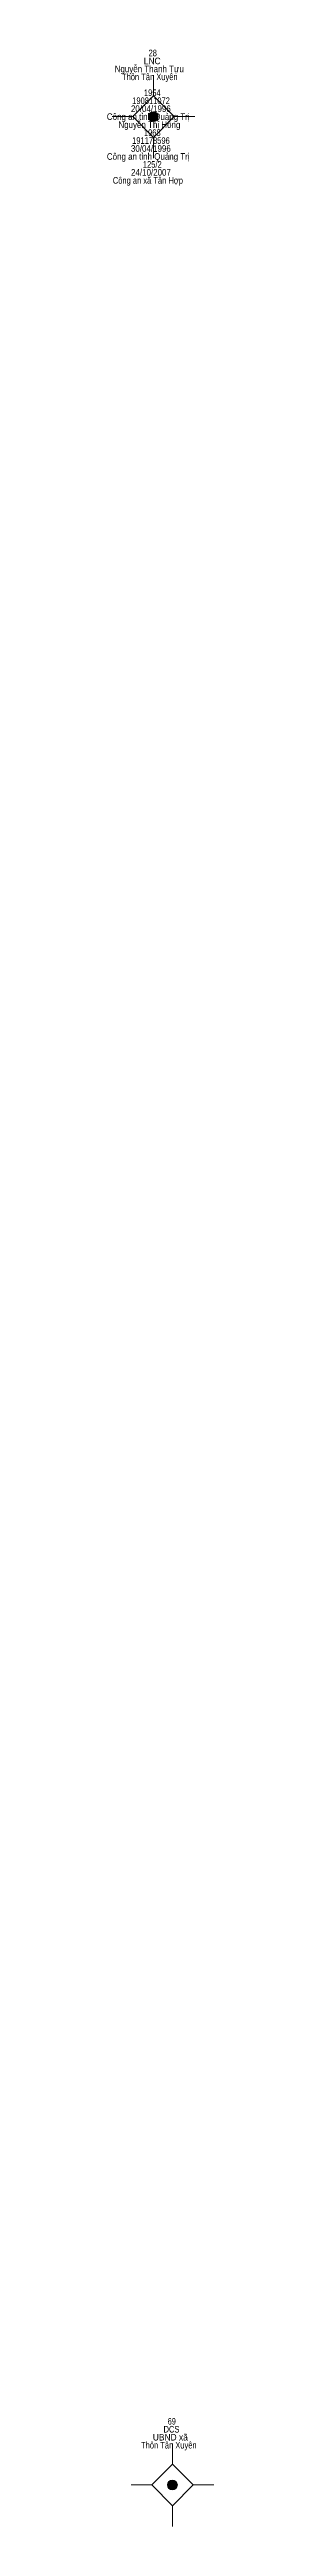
# Model space of a CAD drawing. Header units: metres. Extents: x 550999 to 552168, y 1840734 to 1841978.
# Drawn here: x 552029.8 to 552036.2, y 1841556.5 to 1841705.8 of the extents above; entities that cross this region are included whole.
import ezdxf
from ezdxf.enums import TextEntityAlignment as Align

# ---------------------------------------------------------------- set-up
doc = ezdxf.new("R2010")
doc.units = ezdxf.units.M
doc.header["$LTSCALE"] = 0.16
doc.layers.add('11', color=7, linetype='Continuous', lineweight=13)
doc.layers.add('15', color=7, linetype='Continuous')

msp = doc.modelspace()

# ---------------------------------------------------------------- texts
at = {"layer": '15'}
for s, width, p in [('Nguyễn Thanh Tựu', 0.9, (552032.33, 1841704.39)), ('LNC', 0.95, (552032.51, 1841704.87)), ('28', 0.85, (552032.54, 1841705.35)), ('Thôn Tân Xuyên', 0.85, (552032.365, 1841703.91)), ('1954', 0.85, (552032.515, 1841702.95)), ('Công an tỉnh Quảng Trị', 0.9, (552032.27, 1841701.51)), ('20/04/1996', 0.9, (552032.43, 1841701.99)), ('190811072', 0.85, (552032.44, 1841702.47)), ('Nguyễn Thị Hồng', 0.9, (552032.34, 1841701.03)), ('191178596', 0.85, (552032.435, 1841700.07)), ('1968', 0.85, (552032.515, 1841700.55)), ('Công an tỉnh Quảng Trị', 0.9, (552032.27, 1841699.11)), ('30/04/1996', 0.9, (552032.43, 1841699.59)), ('24/10/2007', 0.9, (552032.435, 1841698.15)), ('125/2', 0.85, (552032.515, 1841698.63)), ('Công an xã Tân Hợp ', 0.85, (552032.31, 1841697.67)), ('69', 0.8, (552033.695, 1841562.6)), ('Thôn Tân Xuyên', 0.85, (552033.515, 1841561.16)), ('UBND xã', 0.95, (552033.605, 1841561.64)), ('DCS', 0.85, (552033.675, 1841562.12))]:
    msp.add_text(s, height=0.4, dxfattribs=dict(at, width=width)).set_placement(p, align=Align.CENTER)

# ---------------------------------------------------------------- hatches: boundary and pattern name
at = {"layer": '11'}
for points in [[(552032.8795, 1841701.71, 1), (552032.2795, 1841701.71, 1)], [(552034.0295, 1841558.96, 1), (552033.4295, 1841558.96, 1)]]:
    msp.add_hatch(color=256, dxfattribs=at).paths.add_polyline_path(points)

# ---------------------------------------------------------------- linework, layer by layer
for p, q in [((552032.58, 1841704.21), (552032.58, 1841702.96)), ((552031.33, 1841701.71), (552030.08, 1841701.71)), ((552035.08, 1841701.71), (552033.83, 1841701.71)), ((552032.58, 1841700.46), (552032.58, 1841699.21)), ((552033.73, 1841561.46), (552033.73, 1841560.21)), ((552032.48, 1841558.96), (552031.23, 1841558.96)), ((552036.23, 1841558.96), (552034.98, 1841558.96)), ((552033.73, 1841557.71), (552033.73, 1841556.46))]:
    msp.add_line(p, q, dxfattribs=at)
for points in [[(552032.58, 1841702.96), (552031.33, 1841701.71), (552032.58, 1841700.46), (552033.83, 1841701.71)], [(552033.73, 1841560.21), (552032.48, 1841558.96), (552033.73, 1841557.71), (552034.98, 1841558.96)]]:
    msp.add_lwpolyline(points, close=True, dxfattribs=at)
for centre in [(552032.5795, 1841701.71), (552033.7295, 1841558.96)]:
    msp.add_circle(centre, 0.3, dxfattribs=at)

msp.set_redraw_order([(e.dxf.handle, doc.entitydb.next_handle()) for e in msp.query("TEXT MTEXT ATTDEF DIMENSION ARC_DIMENSION")])  # texts and dimensions are drawn at this point

doc.saveas('drawing.dxf')
